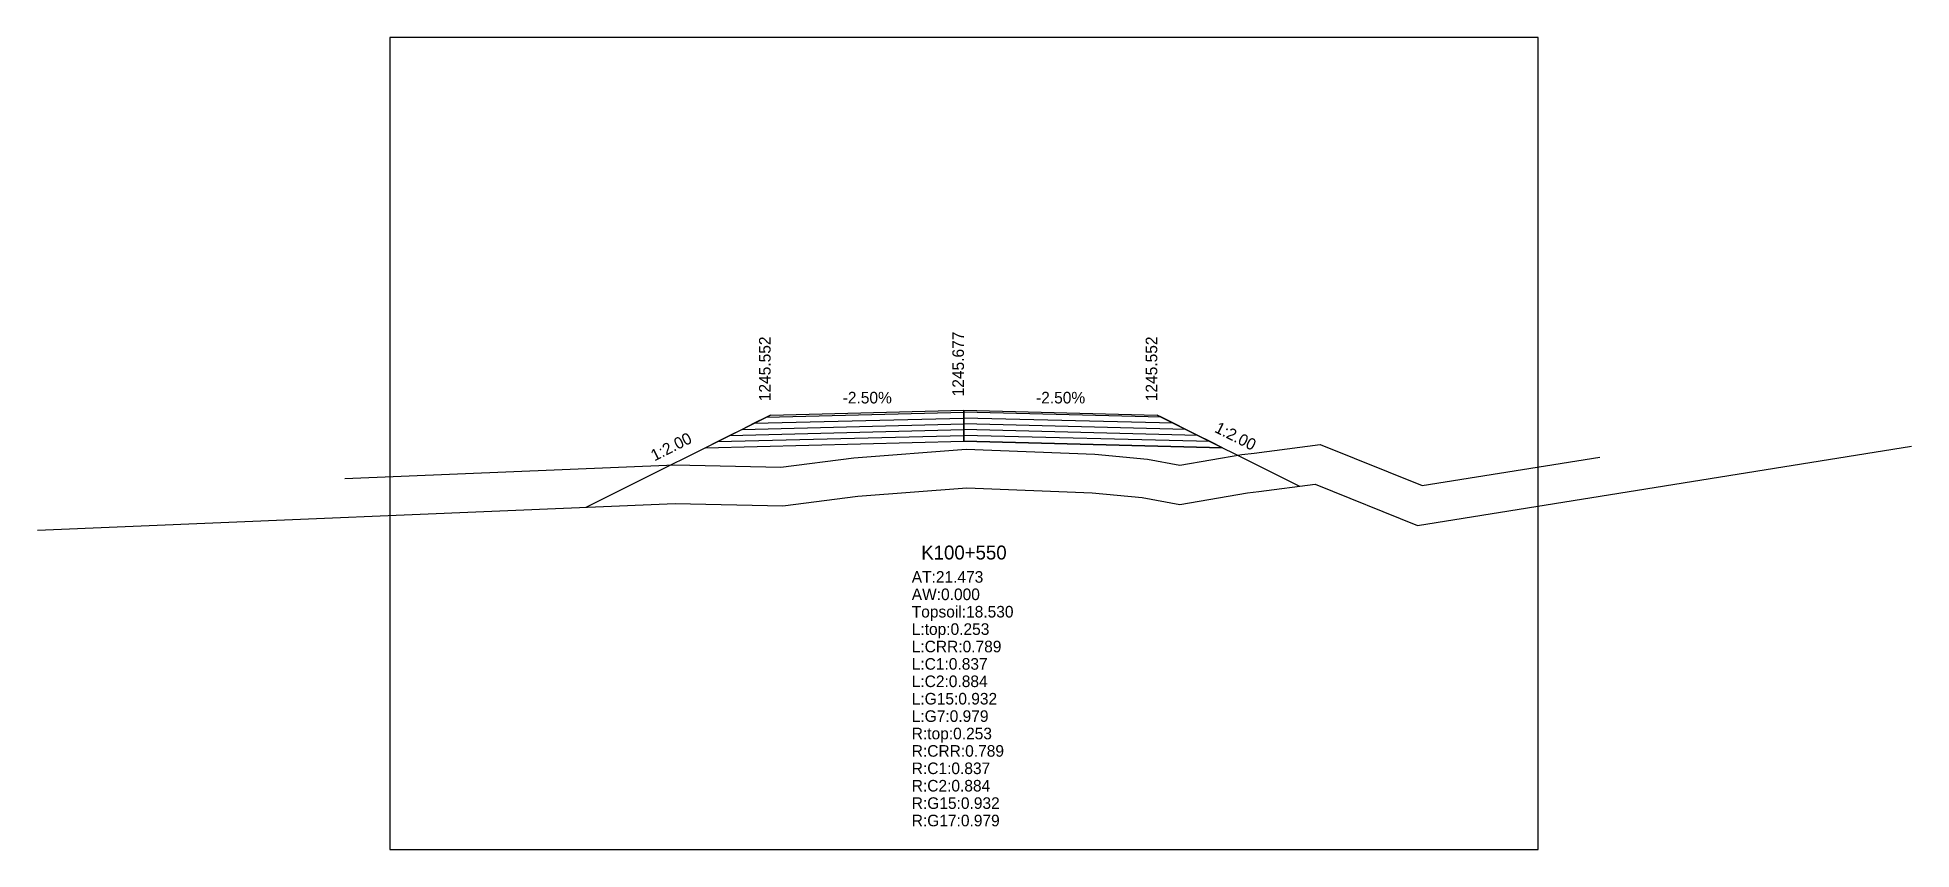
# Model space of a CAD drawing. Extents: x -14 to 272, y 1224 to 1256.
# Drawn here: x 105.21 to 153.67, y 1234.32 to 1255.32 of the extents above; entities that cross this region are included whole.
import ezdxf
from ezdxf.enums import TextEntityAlignment as Align

# ---------------------------------------------------------------- set-up
doc = ezdxf.new("R2010")
doc.units = 0

msp = doc.modelspace()

# ---------------------------------------------------------------- texts
at = {"layer": 'INFO_TEXT'}
for s, p in [('AT:21.473', (127.818, 1241.218)), ('AW:0.000', (127.818, 1240.768)), ('Topsoil:18.530', (127.818, 1240.318)), ('L:top:0.253', (127.818, 1239.868)), ('L:CRR:0.789', (127.818, 1239.418)), ('L:C1:0.837', (127.818, 1238.968)), ('L:C2:0.884', (127.818, 1238.518)), ('L:G15:0.932', (127.818, 1238.068)), ('L:G7:0.979', (127.818, 1237.618)), ('R:top:0.253', (127.818, 1237.168)), ('R:CRR:0.789', (127.818, 1236.718)), ('R:C1:0.837', (127.818, 1236.268)), ('R:C2:0.884', (127.818, 1235.818)), ('R:G15:0.932', (127.818, 1235.368)), ('R:G17:0.979', (127.818, 1234.918))]:
    msp.add_text(s, height=0.3, dxfattribs=at).set_placement(p)
at = {"layer": 'LEFT_TEXT_H'}
msp.add_text('1245.552', height=0.3, rotation=90, dxfattribs=at).set_placement((124.168, 1245.912))
at = {"layer": 'POINT_TEXT_H'}
msp.add_text('1245.677', height=0.3, rotation=90, dxfattribs=at).set_placement((129.168, 1246.037))
at = {"layer": 'RIGHT_TEXT_H'}
msp.add_text('1245.552', height=0.3, rotation=90, dxfattribs=at).set_placement((134.168, 1245.912))
at = {"layer": 'SLOPE_TEXT'}
for p in [(126.668, 1245.854), (131.668, 1245.854)]:
    msp.add_text('-2.50%', height=0.3, dxfattribs=at).set_placement(p, align=Align.CENTER)
for rotation, p in [(26.565, (121.703, 1244.521)), (-26.565, (136.086, 1244.794))]:
    msp.add_text('1:2.00', height=0.3, rotation=rotation, dxfattribs=at).set_placement(p, align=Align.BOTTOM_CENTER)
at = {"layer": 'STATION_TITLE'}
msp.add_text('K100+550', height=0.36, dxfattribs=at).set_placement((129.168, 1241.818), align=Align.CENTER)

# ---------------------------------------------------------------- linework, layer by layer
at = {"layer": 'A4_BORDER', "color": 7}
msp.add_lwpolyline([(114.318, 1234.318), (144.018, 1234.318), (144.018, 1255.318), (114.318, 1255.318), (114.318, 1234.318)], dxfattribs=at)
at = {"layer": 'CLEAR_GROUND', "color": 8}
msp.add_lwpolyline([(105.208, 1242.578), (121.704, 1243.264), (124.486, 1243.203), (126.427, 1243.453), (129.247, 1243.672), (132.486, 1243.542), (133.781, 1243.422), (134.748, 1243.242), (136.498, 1243.543), (136.792, 1243.576), (138.247, 1243.768), (140.901, 1242.697), (153.674, 1244.746)], dxfattribs=at)
at = {"layer": 'DESIGN_ROAD_TRIMMED', "color": 1}
msp.add_lwpolyline([(119.4, 1243.168), (124.168, 1245.552), (124.168, 1245.552), (124.062, 1245.499), (124.062, 1245.499), (123.746, 1245.341), (123.746, 1245.341), (123.431, 1245.184), (123.431, 1245.184), (123.115, 1245.026), (123.115, 1245.026), (122.799, 1244.868), (122.799, 1244.868), (122.483, 1244.71), (129.168, 1244.877), (129.168, 1245.027), (129.168, 1245.027), (129.168, 1245.177), (129.168, 1245.177), (129.168, 1245.327), (129.168, 1245.327), (129.168, 1245.477), (129.168, 1245.477), (129.168, 1245.627), (129.168, 1245.627), (129.168, 1245.677), (129.168, 1245.677), (129.168, 1245.677), (129.168, 1245.677), (129.168, 1245.677), (129.168, 1245.627), (129.168, 1245.627), (129.168, 1245.477), (129.168, 1245.477), (129.168, 1245.327), (129.168, 1245.327), (129.168, 1245.177), (129.168, 1245.177), (129.168, 1245.027), (129.168, 1245.027), (129.168, 1244.877), (135.852, 1244.71), (135.536, 1244.868), (135.536, 1244.868), (135.22, 1245.026), (135.22, 1245.026), (134.904, 1245.184), (134.904, 1245.184), (134.589, 1245.341), (134.589, 1245.341), (134.273, 1245.499), (134.273, 1245.499), (134.168, 1245.552), (134.168, 1245.552), (137.843, 1243.714)], dxfattribs=at)
at = {"layer": 'FINISHED_ROAD', "color": 2}
msp.add_lwpolyline([(124.168, 1245.552), (124.168, 1245.552), (129.168, 1245.677), (134.168, 1245.552), (134.168, 1245.552)], dxfattribs=at)
at = {"layer": 'LAYER_0', "color": 4}
msp.add_lwpolyline([(124.168, 1245.552), (124.062, 1245.499), (129.168, 1245.627), (129.168, 1245.677)], dxfattribs=at)
at = {"layer": 'LAYER_1', "color": 4}
msp.add_lwpolyline([(124.062, 1245.499), (123.746, 1245.341), (129.168, 1245.477), (129.168, 1245.627)], dxfattribs=at)
at = {"layer": 'LAYER_10', "color": 6}
msp.add_lwpolyline([(135.22, 1245.026), (135.536, 1244.868), (129.168, 1245.027), (129.168, 1245.177)], dxfattribs=at)
at = {"layer": 'LAYER_11', "color": 6}
msp.add_lwpolyline([(135.536, 1244.868), (135.852, 1244.71), (129.168, 1244.877), (129.168, 1245.027)], dxfattribs=at)
at = {"layer": 'LAYER_2', "color": 4}
msp.add_lwpolyline([(123.746, 1245.341), (123.431, 1245.184), (129.168, 1245.327), (129.168, 1245.477)], dxfattribs=at)
at = {"layer": 'LAYER_3', "color": 4}
msp.add_lwpolyline([(123.431, 1245.184), (123.115, 1245.026), (129.168, 1245.177), (129.168, 1245.327)], dxfattribs=at)
at = {"layer": 'LAYER_4', "color": 4}
msp.add_lwpolyline([(123.115, 1245.026), (122.799, 1244.868), (129.168, 1245.027), (129.168, 1245.177)], dxfattribs=at)
at = {"layer": 'LAYER_5', "color": 4}
msp.add_lwpolyline([(122.799, 1244.868), (122.483, 1244.71), (129.168, 1244.877), (129.168, 1245.027)], dxfattribs=at)
at = {"layer": 'LAYER_6', "color": 6}
msp.add_lwpolyline([(134.168, 1245.552), (134.273, 1245.499), (129.168, 1245.627), (129.168, 1245.677)], dxfattribs=at)
at = {"layer": 'LAYER_7', "color": 6}
msp.add_lwpolyline([(134.273, 1245.499), (134.589, 1245.341), (129.168, 1245.477), (129.168, 1245.627)], dxfattribs=at)
at = {"layer": 'LAYER_8', "color": 6}
msp.add_lwpolyline([(134.589, 1245.341), (134.904, 1245.184), (129.168, 1245.327), (129.168, 1245.477)], dxfattribs=at)
at = {"layer": 'LAYER_9', "color": 6}
msp.add_lwpolyline([(134.904, 1245.184), (135.22, 1245.026), (129.168, 1245.177), (129.168, 1245.327)], dxfattribs=at)
at = {"layer": 'NATURAL_GROUND', "color": 3}
msp.add_lwpolyline([(113.16, 1243.909), (121.694, 1244.265), (124.433, 1244.205), (126.324, 1244.448), (129.229, 1244.673), (132.552, 1244.54), (133.919, 1244.414), (134.755, 1244.258), (136.358, 1244.534), (136.671, 1244.569), (138.377, 1244.794), (141.017, 1243.728), (145.617, 1244.466)], dxfattribs=at)
at = {"layer": 'STRUCTURE_LEFT', "color": 4}
msp.add_lwpolyline([(124.168, 1245.552), (124.062, 1245.499), (124.062, 1245.499), (123.746, 1245.341), (123.746, 1245.341), (123.431, 1245.184), (123.431, 1245.184), (123.115, 1245.026), (123.115, 1245.026), (122.799, 1244.868), (122.799, 1244.868), (122.483, 1244.71), (129.168, 1244.877), (129.168, 1245.027), (129.168, 1245.027), (129.168, 1245.177), (129.168, 1245.177), (129.168, 1245.327), (129.168, 1245.327), (129.168, 1245.477), (129.168, 1245.477), (129.168, 1245.627), (129.168, 1245.627), (129.168, 1245.677), (129.168, 1245.677)], dxfattribs=at)
at = {"layer": 'STRUCTURE_RIGHT', "color": 6}
msp.add_lwpolyline([(129.168, 1245.677), (129.168, 1245.677), (129.168, 1245.627), (129.168, 1245.627), (129.168, 1245.477), (129.168, 1245.477), (129.168, 1245.327), (129.168, 1245.327), (129.168, 1245.177), (129.168, 1245.177), (129.168, 1245.027), (129.168, 1245.027), (129.168, 1244.877), (135.852, 1244.71), (135.536, 1244.868), (135.536, 1244.868), (135.22, 1245.026), (135.22, 1245.026), (134.904, 1245.184), (134.904, 1245.184), (134.589, 1245.341), (134.589, 1245.341), (134.273, 1245.499), (134.273, 1245.499), (134.168, 1245.552)], dxfattribs=at)

msp.set_redraw_order([(e.dxf.handle, doc.entitydb.next_handle()) for e in msp.query("TEXT MTEXT ATTDEF DIMENSION ARC_DIMENSION")])  # texts and dimensions are drawn at this point

doc.saveas('drawing.dxf')
